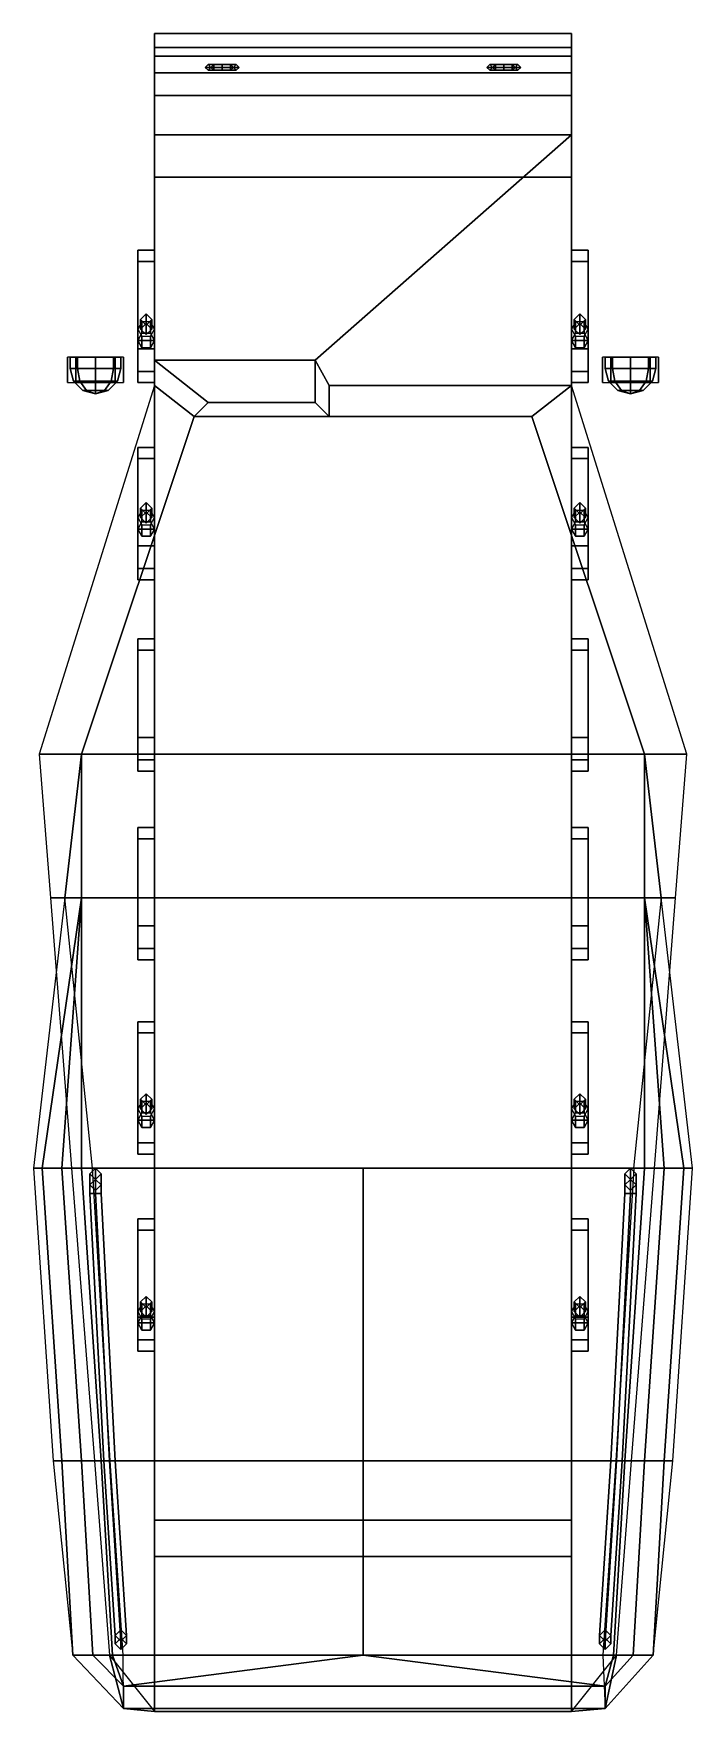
# Model space of a CAD drawing. Extents: x -1.17 to 1.17, y -3.06 to 2.9.
import ezdxf

# ---------------------------------------------------------------- set-up
doc = ezdxf.new("R2010")
doc.units = 0
doc.layers.get('0').update_dxf_attribs({"linetype": 'CONTINUOUS'})
doc.layers.add('TORSIONS', color=5, linetype='CONTINUOUS')

msp = doc.modelspace()

# ---------------------------------------------------------------- linework, layer by layer
for points in [[(0.74, 2.9, 0.83), (0.74, 2.85, 0.7), (-0.74, 2.85, 0.7), (-0.74, 2.9, 0.83)], [(-0.74, 2.85, 0.7), (-0.74, 2.76, 0.59), (-0.74, 2.9, 0.96), (-0.74, 2.9, 0.83)], [(-0.74, 2.9, 0.83), (-0.74, 2.9, 0.96), (0.74, 2.9, 0.96), (0.74, 2.9, 0.83)], [(-0.74, 2.82, 1.11), (-0.74, 2.9, 0.96), (-0.74, 2.54, 1.25), (-0.74, 2.68, 1.22)], [(0.74, 2.82, 1.11), (0.74, 2.9, 0.96), (-0.74, 2.9, 0.96), (-0.74, 2.82, 1.11)], [(-0.74, 2.54, 1.25), (-0.74, 2.9, 0.96), (-0.74, 2.76, 0.59), (-0.74, 1.65, 1.35)], [(0.74, 2.9, 0.96), (0.74, 2.76, 0.59), (0.74, 2.85, 0.7), (0.74, 2.9, 0.83)], [(0.74, 2.54, 1.25), (0.74, 2.9, 0.96), (0.74, 2.82, 1.11), (0.74, 2.68, 1.22)], [(0.74, 2.76, 0.59), (0.74, 2.9, 0.96), (0.74, 2.54, 1.25), (0.74, 1.65, 1.35)], [(0.74, 2.85, 0.7), (0.74, 2.76, 0.59), (-0.74, 2.76, 0.59), (-0.74, 2.85, 0.7)], [(0.74, 2.68, 1.22), (0.74, 2.82, 1.11), (-0.74, 2.82, 1.11), (-0.74, 2.68, 1.22)], [(-0.74, 2.39, 0.39), (-0.74, -2.38, 0.39), (-0.74, -2.51, 0.67), (-0.74, 2.76, 0.59)], [(0.74, 2.76, 0.59), (0.74, 2.39, 0.39), (-0.74, 2.39, 0.39), (-0.74, 2.76, 0.59)], [(-0.74, 2.76, 0.59), (-0.74, -2.51, 0.67), (0.74, -2.51, 0.67), (0.74, 2.76, 0.59)], [(-0.74, 1.65, 1.35), (-0.74, 2.76, 0.59), (-0.74, -2.51, 0.67), (-0.74, 0.34, 1.27)], [(-0.74, -2.51, 0.67), (-0.74, 2.76, 0.59), (0.74, 2.76, 0.59), (0.74, -2.51, 0.67)], [(-0.55, 2.79, 0.59), (-0.56, 2.78, 0.59), (-0.56, 2.78, 0.63), (-0.55, 2.79, 0.63)], [(-0.53, 2.79, 0.56), (-0.54, 2.78, 0.55), (-0.56, 2.78, 0.59), (-0.55, 2.79, 0.59)], [(-0.56, 2.78, 0.59), (-0.55, 2.77, 0.59), (-0.55, 2.77, 0.63), (-0.56, 2.78, 0.63)], [(-0.54, 2.78, 0.55), (-0.53, 2.77, 0.56), (-0.55, 2.77, 0.59), (-0.56, 2.78, 0.59)], [(-0.54, 2.78, 0.59), (-0.55, 2.79, 0.59), (-0.55, 2.79, 0.63), (-0.54, 2.78, 0.63)], [(-0.53, 2.78, 0.57), (-0.53, 2.79, 0.56), (-0.55, 2.79, 0.59), (-0.54, 2.78, 0.59)], [(-0.55, 2.77, 0.59), (-0.54, 2.78, 0.59), (-0.54, 2.78, 0.63), (-0.55, 2.77, 0.63)], [(-0.53, 2.77, 0.56), (-0.53, 2.78, 0.57), (-0.54, 2.78, 0.59), (-0.55, 2.77, 0.59)], [(-0.5, 2.79, 0.54), (-0.5, 2.78, 0.53), (-0.54, 2.78, 0.55), (-0.53, 2.79, 0.56)], [(-0.5, 2.78, 0.53), (-0.5, 2.77, 0.54), (-0.53, 2.77, 0.56), (-0.54, 2.78, 0.55)], [(-0.5, 2.78, 0.55), (-0.5, 2.79, 0.54), (-0.53, 2.79, 0.56), (-0.53, 2.78, 0.57)], [(-0.5, 2.77, 0.54), (-0.5, 2.78, 0.55), (-0.53, 2.78, 0.57), (-0.53, 2.77, 0.56)], [(-0.5, 2.78, 0.53), (-0.5, 2.79, 0.54), (-0.47, 2.79, 0.56), (-0.46, 2.78, 0.55)], [(-0.5, 2.79, 0.54), (-0.5, 2.78, 0.55), (-0.47, 2.78, 0.57), (-0.47, 2.79, 0.56)], [(-0.5, 2.77, 0.54), (-0.5, 2.78, 0.53), (-0.46, 2.78, 0.55), (-0.47, 2.77, 0.56)], [(-0.5, 2.78, 0.55), (-0.5, 2.77, 0.54), (-0.47, 2.77, 0.56), (-0.47, 2.78, 0.57)], [(-0.46, 2.78, 0.55), (-0.47, 2.79, 0.56), (-0.45, 2.79, 0.59), (-0.44, 2.78, 0.59)], [(-0.47, 2.79, 0.56), (-0.47, 2.78, 0.57), (-0.46, 2.78, 0.59), (-0.45, 2.79, 0.59)], [(-0.47, 2.77, 0.56), (-0.46, 2.78, 0.55), (-0.44, 2.78, 0.59), (-0.45, 2.77, 0.59)], [(-0.47, 2.78, 0.57), (-0.47, 2.77, 0.56), (-0.45, 2.77, 0.59), (-0.46, 2.78, 0.59)], [(-0.45, 2.79, 0.59), (-0.46, 2.78, 0.59), (-0.46, 2.78, 0.63), (-0.45, 2.79, 0.63)], [(-0.46, 2.78, 0.59), (-0.45, 2.77, 0.59), (-0.45, 2.77, 0.63), (-0.46, 2.78, 0.63)], [(-0.44, 2.78, 0.59), (-0.45, 2.79, 0.59), (-0.45, 2.79, 0.63), (-0.44, 2.78, 0.63)], [(-0.45, 2.77, 0.59), (-0.44, 2.78, 0.59), (-0.44, 2.78, 0.63), (-0.45, 2.77, 0.63)], [(0.47, 2.79, 0.56), (0.46, 2.78, 0.55), (0.44, 2.78, 0.59), (0.45, 2.79, 0.59)], [(0.45, 2.79, 0.59), (0.44, 2.78, 0.59), (0.44, 2.78, 0.63), (0.45, 2.79, 0.63)], [(0.46, 2.78, 0.55), (0.47, 2.77, 0.56), (0.45, 2.77, 0.59), (0.44, 2.78, 0.59)], [(0.44, 2.78, 0.59), (0.45, 2.77, 0.59), (0.45, 2.77, 0.63), (0.44, 2.78, 0.63)], [(0.47, 2.78, 0.57), (0.47, 2.79, 0.56), (0.45, 2.79, 0.59), (0.46, 2.78, 0.59)], [(0.46, 2.78, 0.59), (0.45, 2.79, 0.59), (0.45, 2.79, 0.63), (0.46, 2.78, 0.63)], [(0.47, 2.77, 0.56), (0.47, 2.78, 0.57), (0.46, 2.78, 0.59), (0.45, 2.77, 0.59)], [(0.45, 2.77, 0.59), (0.46, 2.78, 0.59), (0.46, 2.78, 0.63), (0.45, 2.77, 0.63)], [(0.5, 2.79, 0.54), (0.5, 2.78, 0.53), (0.46, 2.78, 0.55), (0.47, 2.79, 0.56)], [(0.5, 2.78, 0.53), (0.5, 2.77, 0.54), (0.47, 2.77, 0.56), (0.46, 2.78, 0.55)], [(0.5, 2.78, 0.55), (0.5, 2.79, 0.54), (0.47, 2.79, 0.56), (0.47, 2.78, 0.57)], [(0.5, 2.77, 0.54), (0.5, 2.78, 0.55), (0.47, 2.78, 0.57), (0.47, 2.77, 0.56)], [(0.5, 2.78, 0.53), (0.5, 2.79, 0.54), (0.53, 2.79, 0.56), (0.54, 2.78, 0.55)], [(0.5, 2.79, 0.54), (0.5, 2.78, 0.55), (0.53, 2.78, 0.57), (0.53, 2.79, 0.56)], [(0.5, 2.77, 0.54), (0.5, 2.78, 0.53), (0.54, 2.78, 0.55), (0.53, 2.77, 0.56)], [(0.5, 2.78, 0.55), (0.5, 2.77, 0.54), (0.53, 2.77, 0.56), (0.53, 2.78, 0.57)], [(0.54, 2.78, 0.55), (0.53, 2.79, 0.56), (0.55, 2.79, 0.59), (0.56, 2.78, 0.59)], [(0.53, 2.79, 0.56), (0.53, 2.78, 0.57), (0.54, 2.78, 0.59), (0.55, 2.79, 0.59)], [(0.53, 2.77, 0.56), (0.54, 2.78, 0.55), (0.56, 2.78, 0.59), (0.55, 2.77, 0.59)], [(0.53, 2.78, 0.57), (0.53, 2.77, 0.56), (0.55, 2.77, 0.59), (0.54, 2.78, 0.59)], [(0.55, 2.79, 0.59), (0.54, 2.78, 0.59), (0.54, 2.78, 0.63), (0.55, 2.79, 0.63)], [(0.54, 2.78, 0.59), (0.55, 2.77, 0.59), (0.55, 2.77, 0.63), (0.54, 2.78, 0.63)], [(0.56, 2.78, 0.59), (0.55, 2.79, 0.59), (0.55, 2.79, 0.63), (0.56, 2.78, 0.63)], [(0.55, 2.77, 0.59), (0.56, 2.78, 0.59), (0.56, 2.78, 0.63), (0.55, 2.77, 0.63)], [(0.74, -2.51, 0.67), (0.74, -2.38, 0.39), (0.74, 2.39, 0.39), (0.74, 2.76, 0.59)], [(0.74, -2.51, 0.67), (0.74, 2.76, 0.59), (0.74, 1.65, 1.35), (0.74, 0.34, 1.27)], [(-0.74, 2.68, 1.22), (-0.74, 2.54, 1.25), (0.74, 2.54, 1.25), (0.74, 2.68, 1.22)], [(-0.17, 1.74, 1.3399), (0.74, 2.54, 1.25), (-0.74, 2.54, 1.25), (-0.74, 1.74, 1.3399)], [(0.74, 1.65, 1.35), (0.74, 2.54, 1.25), (-0.17, 1.74, 1.3399), (-0.12, 1.65, 1.35)], [(0.74, 2.39, 0.39), (0.74, -2.38, 0.39), (-0.74, -2.38, 0.39), (-0.74, 2.39, 0.39)], [(-1.05, 1.66, 1.54), (-1.02, 1.66, 1.61), (-1.02, 1.75, 1.61), (-1.05, 1.75, 1.54)], [(-1.05, 1.66, 1.35), (-1.05, 1.66, 1.54), (-1.05, 1.75, 1.54), (-1.05, 1.75, 1.35)], [(-1.04, 1.75, 1.54), (-1.0136, 1.75, 1.6036), (-0.95, 1.75, 1.63), (-1.0136, 1.75, 1.4764)], [(-1.04, 1.75, 1.54), (-1.0136, 1.75, 1.4764), (-1.0136, 1.71, 1.4764), (-1.04, 1.71, 1.54)], [(-1.0136, 1.75, 1.6036), (-1.04, 1.75, 1.54), (-1.04, 1.71, 1.54), (-1.0136, 1.71, 1.6036)], [(-1.02, 1.66, 1.61), (-0.95, 1.66, 1.64), (-0.95, 1.75, 1.64), (-1.02, 1.75, 1.61)], [(-1.0136, 1.75, 1.4764), (-0.95, 1.75, 1.63), (-0.8864, 1.75, 1.6036), (-0.95, 1.75, 1.45)], [(-0.95, 1.75, 1.63), (-1.0136, 1.75, 1.6036), (-1.0136, 1.71, 1.6036), (-0.95, 1.71, 1.63)], [(-1.0136, 1.75, 1.4764), (-0.95, 1.75, 1.45), (-0.95, 1.71, 1.45), (-1.0136, 1.71, 1.4764)], [(-0.8864, 1.75, 1.6036), (-0.95, 1.75, 1.63), (-0.95, 1.71, 1.63), (-0.8864, 1.71, 1.6036)], [(-0.95, 1.75, 1.45), (-0.8864, 1.75, 1.6036), (-0.86, 1.75, 1.54), (-0.8864, 1.75, 1.4764)], [(-0.95, 1.75, 1.45), (-0.8864, 1.75, 1.4764), (-0.8864, 1.71, 1.4764), (-0.95, 1.71, 1.45)], [(-0.88, 1.75, 1.61), (-0.95, 1.75, 1.64), (-0.95, 1.66, 1.64), (-0.88, 1.66, 1.61)], [(-0.8864, 1.75, 1.4764), (-0.86, 1.75, 1.54), (-0.86, 1.71, 1.54), (-0.8864, 1.71, 1.4764)], [(-0.86, 1.75, 1.54), (-0.8864, 1.75, 1.6036), (-0.8864, 1.71, 1.6036), (-0.86, 1.71, 1.54)], [(-0.85, 1.75, 1.54), (-0.88, 1.75, 1.61), (-0.88, 1.66, 1.61), (-0.85, 1.66, 1.54)], [(-0.85, 1.75, 1.35), (-0.85, 1.75, 1.54), (-0.85, 1.66, 1.54), (-0.85, 1.66, 1.35)], [(-0.74, 1.74, 1.3399), (-0.55, 1.59, 1.67), (-0.17, 1.59, 1.67), (-0.17, 1.74, 1.3399)], [(-0.74, 1.65, 1.35), (-0.6, 1.54, 1.67), (-0.55, 1.59, 1.67), (-0.74, 1.74, 1.3399)], [(-0.17, 1.74, 1.3399), (-0.17, 1.59, 1.67), (-0.12, 1.54, 1.67), (-0.12, 1.65, 1.35)], [(0.85, 1.66, 1.35), (0.85, 1.66, 1.54), (0.85, 1.75, 1.54), (0.85, 1.75, 1.35)], [(0.85, 1.66, 1.54), (0.88, 1.66, 1.61), (0.88, 1.75, 1.61), (0.85, 1.75, 1.54)], [(0.86, 1.75, 1.54), (0.8864, 1.75, 1.6036), (0.95, 1.75, 1.63), (0.8864, 1.75, 1.4764)], [(0.8864, 1.75, 1.6036), (0.86, 1.75, 1.54), (0.86, 1.71, 1.54), (0.8864, 1.71, 1.6036)], [(0.86, 1.75, 1.54), (0.8864, 1.75, 1.4764), (0.8864, 1.71, 1.4764), (0.86, 1.71, 1.54)], [(0.88, 1.66, 1.61), (0.95, 1.66, 1.64), (0.95, 1.75, 1.64), (0.88, 1.75, 1.61)], [(0.95, 1.75, 1.63), (0.8864, 1.75, 1.6036), (0.8864, 1.71, 1.6036), (0.95, 1.71, 1.63)], [(0.8864, 1.75, 1.4764), (0.95, 1.75, 1.63), (1.0136, 1.75, 1.6036), (0.95, 1.75, 1.45)], [(0.8864, 1.75, 1.4764), (0.95, 1.75, 1.45), (0.95, 1.71, 1.45), (0.8864, 1.71, 1.4764)], [(1.02, 1.75, 1.61), (0.95, 1.75, 1.64), (0.95, 1.66, 1.64), (1.02, 1.66, 1.61)], [(1.0136, 1.75, 1.6036), (0.95, 1.75, 1.63), (0.95, 1.71, 1.63), (1.0136, 1.71, 1.6036)], [(0.95, 1.75, 1.45), (1.0136, 1.75, 1.4764), (1.0136, 1.71, 1.4764), (0.95, 1.71, 1.45)], [(0.95, 1.75, 1.45), (1.0136, 1.75, 1.6036), (1.04, 1.75, 1.54), (1.0136, 1.75, 1.4764)], [(1.04, 1.75, 1.54), (1.0136, 1.75, 1.6036), (1.0136, 1.71, 1.6036), (1.04, 1.71, 1.54)], [(1.0136, 1.75, 1.4764), (1.04, 1.75, 1.54), (1.04, 1.71, 1.54), (1.0136, 1.71, 1.4764)], [(1.05, 1.75, 1.54), (1.02, 1.75, 1.61), (1.02, 1.66, 1.61), (1.05, 1.66, 1.54)], [(1.05, 1.75, 1.35), (1.05, 1.75, 1.54), (1.05, 1.66, 1.54), (1.05, 1.66, 1.35)], [(-1.0051, 1.665, 1.5951), (-1.0136, 1.71, 1.6036), (-1.04, 1.71, 1.54), (-1.0279, 1.665, 1.54)], [(-1.0279, 1.665, 1.54), (-1.04, 1.71, 1.54), (-1.0136, 1.71, 1.4764), (-1.0051, 1.665, 1.4849)], [(-0.95, 1.665, 1.6179), (-0.95, 1.71, 1.63), (-1.0136, 1.71, 1.6036), (-1.0051, 1.665, 1.5951)], [(-1.0051, 1.665, 1.4849), (-1.0136, 1.71, 1.4764), (-0.95, 1.71, 1.45), (-0.95, 1.665, 1.4621)], [(-0.8949, 1.665, 1.5951), (-0.8864, 1.71, 1.6036), (-0.95, 1.71, 1.63), (-0.95, 1.665, 1.6179)], [(-0.95, 1.665, 1.4621), (-0.95, 1.71, 1.45), (-0.8864, 1.71, 1.4764), (-0.8949, 1.665, 1.4849)], [(-0.8721, 1.665, 1.54), (-0.86, 1.71, 1.54), (-0.8864, 1.71, 1.6036), (-0.8949, 1.665, 1.5951)], [(-0.8949, 1.665, 1.4849), (-0.8864, 1.71, 1.4764), (-0.86, 1.71, 1.54), (-0.8721, 1.665, 1.54)], [(0.8721, 1.665, 1.54), (0.86, 1.71, 1.54), (0.8864, 1.71, 1.4764), (0.8949, 1.665, 1.4849)], [(0.8949, 1.665, 1.5951), (0.8864, 1.71, 1.6036), (0.86, 1.71, 1.54), (0.8721, 1.665, 1.54)], [(0.95, 1.665, 1.6179), (0.95, 1.71, 1.63), (0.8864, 1.71, 1.6036), (0.8949, 1.665, 1.5951)], [(0.8949, 1.665, 1.4849), (0.8864, 1.71, 1.4764), (0.95, 1.71, 1.45), (0.95, 1.665, 1.4621)], [(1.0051, 1.665, 1.5951), (1.0136, 1.71, 1.6036), (0.95, 1.71, 1.63), (0.95, 1.665, 1.6179)], [(0.95, 1.665, 1.4621), (0.95, 1.71, 1.45), (1.0136, 1.71, 1.4764), (1.0051, 1.665, 1.4849)], [(1.0051, 1.665, 1.4849), (1.0136, 1.71, 1.4764), (1.04, 1.71, 1.54), (1.0279, 1.665, 1.54)], [(1.0279, 1.665, 1.54), (1.04, 1.71, 1.54), (1.0136, 1.71, 1.6036), (1.0051, 1.665, 1.5951)], [(-0.74, 1.65, 1.35), (-1.15, 0.34, 1.27), (-1, 0.34, 1.67), (-0.6, 1.54, 1.67)], [(-0.9818, 1.6321, 1.5718), (-1.0051, 1.665, 1.5951), (-1.0279, 1.665, 1.54), (-0.995, 1.6321, 1.54)], [(-0.995, 1.6321, 1.54), (-1.0279, 1.665, 1.54), (-1.0051, 1.665, 1.4849), (-0.9818, 1.6321, 1.5082)], [(-0.95, 1.6321, 1.585), (-0.95, 1.665, 1.6179), (-1.0051, 1.665, 1.5951), (-0.9818, 1.6321, 1.5718)], [(-0.9818, 1.6321, 1.5082), (-1.0051, 1.665, 1.4849), (-0.95, 1.665, 1.4621), (-0.95, 1.6321, 1.495)], [(-0.95, 1.62, 1.54), (-0.9818, 1.6321, 1.5718), (-0.995, 1.6321, 1.54), (-0.95, 1.62, 1.54)], [(-0.95, 1.62, 1.54), (-0.995, 1.6321, 1.54), (-0.9818, 1.6321, 1.5082), (-0.95, 1.62, 1.54)], [(-0.95, 1.62, 1.54), (-0.95, 1.6321, 1.585), (-0.9818, 1.6321, 1.5718), (-0.95, 1.62, 1.54)], [(-0.95, 1.62, 1.54), (-0.9818, 1.6321, 1.5082), (-0.95, 1.6321, 1.495), (-0.95, 1.62, 1.54)], [(-0.9182, 1.6321, 1.5718), (-0.8949, 1.665, 1.5951), (-0.95, 1.665, 1.6179), (-0.95, 1.6321, 1.585)], [(-0.95, 1.6321, 1.495), (-0.95, 1.665, 1.4621), (-0.8949, 1.665, 1.4849), (-0.9182, 1.6321, 1.5082)], [(-0.95, 1.62, 1.54), (-0.9182, 1.6321, 1.5718), (-0.95, 1.6321, 1.585), (-0.95, 1.62, 1.54)], [(-0.95, 1.62, 1.54), (-0.905, 1.6321, 1.54), (-0.9182, 1.6321, 1.5718), (-0.95, 1.62, 1.54)], [(-0.95, 1.62, 1.54), (-0.9182, 1.6321, 1.5082), (-0.905, 1.6321, 1.54), (-0.95, 1.62, 1.54)], [(-0.95, 1.62, 1.54), (-0.95, 1.6321, 1.495), (-0.9182, 1.6321, 1.5082), (-0.95, 1.62, 1.54)], [(-0.905, 1.6321, 1.54), (-0.8721, 1.665, 1.54), (-0.8949, 1.665, 1.5951), (-0.9182, 1.6321, 1.5718)], [(-0.9182, 1.6321, 1.5082), (-0.8949, 1.665, 1.4849), (-0.8721, 1.665, 1.54), (-0.905, 1.6321, 1.54)], [(0.6, 1.54, 1.67), (0.74, 1.65, 1.35), (-0.12, 1.65, 1.35), (-0.12, 1.54, 1.67)], [(1, 0.34, 1.67), (1.15, 0.34, 1.27), (0.74, 1.65, 1.35), (0.6, 1.54, 1.67)], [(0.905, 1.6321, 1.54), (0.8721, 1.665, 1.54), (0.8949, 1.665, 1.4849), (0.9182, 1.6321, 1.5082)], [(0.9182, 1.6321, 1.5718), (0.8949, 1.665, 1.5951), (0.8721, 1.665, 1.54), (0.905, 1.6321, 1.54)], [(0.95, 1.6321, 1.585), (0.95, 1.665, 1.6179), (0.8949, 1.665, 1.5951), (0.9182, 1.6321, 1.5718)], [(0.9182, 1.6321, 1.5082), (0.8949, 1.665, 1.4849), (0.95, 1.665, 1.4621), (0.95, 1.6321, 1.495)], [(0.95, 1.62, 1.54), (0.905, 1.6321, 1.54), (0.9182, 1.6321, 1.5082), (0.95, 1.62, 1.54)], [(0.95, 1.62, 1.54), (0.9182, 1.6321, 1.5718), (0.905, 1.6321, 1.54), (0.95, 1.62, 1.54)], [(0.95, 1.62, 1.54), (0.9182, 1.6321, 1.5082), (0.95, 1.6321, 1.495), (0.95, 1.62, 1.54)], [(0.95, 1.62, 1.54), (0.95, 1.6321, 1.585), (0.9182, 1.6321, 1.5718), (0.95, 1.62, 1.54)], [(0.9818, 1.6321, 1.5718), (1.0051, 1.665, 1.5951), (0.95, 1.665, 1.6179), (0.95, 1.6321, 1.585)], [(0.95, 1.6321, 1.495), (0.95, 1.665, 1.4621), (1.0051, 1.665, 1.4849), (0.9818, 1.6321, 1.5082)], [(0.95, 1.62, 1.54), (0.95, 1.6321, 1.495), (0.9818, 1.6321, 1.5082), (0.95, 1.62, 1.54)], [(0.95, 1.62, 1.54), (0.9818, 1.6321, 1.5082), (0.995, 1.6321, 1.54), (0.95, 1.62, 1.54)], [(0.95, 1.62, 1.54), (0.995, 1.6321, 1.54), (0.9818, 1.6321, 1.5718), (0.95, 1.62, 1.54)], [(0.95, 1.62, 1.54), (0.9818, 1.6321, 1.5718), (0.95, 1.6321, 1.585), (0.95, 1.62, 1.54)], [(0.9818, 1.6321, 1.5082), (1.0051, 1.665, 1.4849), (1.0279, 1.665, 1.54), (0.995, 1.6321, 1.54)], [(0.995, 1.6321, 1.54), (1.0279, 1.665, 1.54), (1.0051, 1.665, 1.5951), (0.9818, 1.6321, 1.5718)], [(-0.55, 1.59, 1.67), (-0.6, 1.54, 1.67), (-0.12, 1.54, 1.67), (-0.17, 1.59, 1.67)], [(-0.6, 1.54, 1.67), (-1, 0.34, 1.67), (1, 0.34, 1.67), (0.6, 1.54, 1.67)], [(-1.15, 0.34, 1.27), (-1.1102, -0.17, 1.2397), (-1.0589, -0.17, 1.44), (-1, 0.34, 1.67)], [(-1, 0.34, 1.67), (-1.0589, -0.17, 1.44), (-1, -0.17, 1.67), (-1, 0.34, 1.67)], [(-1, 0.34, 1.67), (-1, -0.17, 1.67), (1, -0.17, 1.67), (1, 0.34, 1.67)], [(-0.74, 0.34, 1.27), (-0.74, -2.51, 0.67), (-0.74, -2.97, 0.96), (-0.74, -2.86, 1.08)], [(0.74, -2.97, 0.96), (0.74, -2.51, 0.67), (0.74, 0.34, 1.27), (0.74, -2.86, 1.08)], [(1, 0.34, 1.67), (1.0589, -0.17, 1.44), (1.1102, -0.17, 1.2397), (1.15, 0.34, 1.27)], [(1, 0.34, 1.67), (1, -0.17, 1.67), (1.0589, -0.17, 1.44), (1, 0.34, 1.67)], [(-1.0589, -0.17, 1.44), (-1.17, -1.13, 1.38), (-1.14, -1.13, 1.52), (-1, -0.17, 1.67)], [(-1, -0.17, 1.67), (-1.14, -1.13, 1.52), (-1.07, -1.13, 1.59), (-1, -0.17, 1.67)], [(-1.1102, -0.17, 1.2397), (-1.0352, -1.13, 1.1827), (-0.9612, -1.13, 1.38), (-1.0589, -0.17, 1.44)], [(-1, -0.17, 1.67), (-1.07, -1.13, 1.59), (-1, -1.13, 1.67), (-1, -0.17, 1.67)], [(-1, -0.17, 1.67), (-1, -1.13, 1.67), (1, -1.13, 1.67), (1, -0.17, 1.67)], [(1.0589, -0.17, 1.44), (0.9612, -1.13, 1.38), (1.0352, -1.13, 1.1827), (1.1102, -0.17, 1.2397)], [(1, -0.17, 1.67), (1.14, -1.13, 1.52), (1.17, -1.13, 1.38), (1.0589, -0.17, 1.44)], [(1, -0.17, 1.67), (1.07, -1.13, 1.59), (1.14, -1.13, 1.52), (1, -0.17, 1.67)], [(1, -0.17, 1.67), (1, -1.13, 1.67), (1.07, -1.13, 1.59), (1, -0.17, 1.67)], [(-1.17, -1.13, 1.38), (-1.1, -2.17, 1.27), (-1.07, -2.17, 1.35), (-1.14, -1.13, 1.52)], [(-1.14, -1.13, 1.52), (-1.07, -2.17, 1.35), (-1, -2.17, 1.42), (-1.07, -1.13, 1.59)], [(-1.07, -1.13, 1.59), (-1, -2.17, 1.42), (-0.93, -2.17, 1.44), (-1, -1.13, 1.67)], [(-1.0352, -1.13, 1.1827), (-0.9539, -2.17, 1.121), (-0.898, -2.17, 1.27), (-0.9612, -1.13, 1.38)], [(-1, -1.13, 1.67), (-0.93, -2.17, 1.44), (0, -2.17, 1.56), (0, -1.13, 1.72)], [(-1, -1.13, 1.67), (0, -1.13, 1.72), (0, -1.13, 1.72), (1, -1.13, 1.67)], [(-0.95, -1.13, 1.66), (-0.97, -1.15, 1.66), (-0.97, -1.19, 1.74), (-0.95, -1.17, 1.76)], [(-0.93, -1.15, 1.66), (-0.95, -1.13, 1.66), (-0.95, -1.17, 1.76), (-0.93, -1.19, 1.74)], [(0, -1.13, 1.72), (0, -2.17, 1.56), (0.93, -2.17, 1.44), (1, -1.13, 1.67)], [(0.9613, -1.13, 1.3797), (0.898, -2.17, 1.27), (0.9539, -2.17, 1.121), (1.0352, -1.13, 1.1827)], [(1, -1.13, 1.67), (0.93, -2.17, 1.44), (1, -2.17, 1.42), (1.07, -1.13, 1.59)], [(0.95, -1.13, 1.66), (0.93, -1.15, 1.66), (0.93, -1.19, 1.74), (0.95, -1.17, 1.76)], [(0.97, -1.15, 1.66), (0.95, -1.13, 1.66), (0.95, -1.17, 1.76), (0.97, -1.19, 1.74)], [(1.07, -1.13, 1.59), (1, -2.17, 1.42), (1.07, -2.17, 1.35), (1.14, -1.13, 1.52)], [(1.14, -1.13, 1.52), (1.07, -2.17, 1.35), (1.1, -2.17, 1.27), (1.17, -1.13, 1.38)], [(-0.97, -1.15, 1.66), (-0.95, -1.17, 1.66), (-0.95, -1.21, 1.72), (-0.97, -1.19, 1.74)], [(-0.95, -1.17, 1.76), (-0.97, -1.19, 1.74), (-0.97, -1.22, 1.74), (-0.95, -1.22, 1.76)], [(-0.97, -1.19, 1.74), (-0.95, -1.21, 1.72), (-0.95, -1.22, 1.72), (-0.97, -1.22, 1.74)], [(-0.95, -1.17, 1.66), (-0.93, -1.15, 1.66), (-0.93, -1.19, 1.74), (-0.95, -1.21, 1.72)], [(-0.93, -1.19, 1.74), (-0.95, -1.17, 1.76), (-0.95, -1.22, 1.76), (-0.93, -1.22, 1.74)], [(-0.95, -1.21, 1.72), (-0.93, -1.19, 1.74), (-0.93, -1.22, 1.74), (-0.95, -1.22, 1.72)], [(0.93, -1.15, 1.66), (0.95, -1.17, 1.66), (0.95, -1.21, 1.72), (0.93, -1.19, 1.74)], [(0.95, -1.17, 1.76), (0.93, -1.19, 1.74), (0.93, -1.22, 1.74), (0.95, -1.22, 1.76)], [(0.93, -1.19, 1.74), (0.95, -1.21, 1.72), (0.95, -1.22, 1.72), (0.93, -1.22, 1.74)], [(0.95, -1.17, 1.66), (0.97, -1.15, 1.66), (0.97, -1.19, 1.74), (0.95, -1.21, 1.72)], [(0.97, -1.19, 1.74), (0.95, -1.17, 1.76), (0.95, -1.22, 1.76), (0.97, -1.22, 1.74)], [(0.95, -1.21, 1.72), (0.97, -1.19, 1.74), (0.97, -1.22, 1.74), (0.95, -1.22, 1.72)], [(-0.95, -1.22, 1.76), (-0.97, -1.22, 1.74), (-0.92, -2.17, 1.6), (-0.9, -2.17, 1.62)], [(-0.97, -1.22, 1.74), (-0.95, -1.22, 1.72), (-0.9, -2.17, 1.58), (-0.92, -2.17, 1.6)], [(-0.93, -1.22, 1.74), (-0.95, -1.22, 1.76), (-0.9, -2.17, 1.62), (-0.88, -2.17, 1.6)], [(-0.95, -1.22, 1.72), (-0.93, -1.22, 1.74), (-0.88, -2.17, 1.6), (-0.9, -2.17, 1.58)], [(0.95, -1.22, 1.76), (0.93, -1.22, 1.74), (0.88, -2.17, 1.6), (0.9, -2.17, 1.62)], [(0.93, -1.22, 1.74), (0.95, -1.22, 1.72), (0.9, -2.17, 1.58), (0.88, -2.17, 1.6)], [(0.97, -1.22, 1.74), (0.95, -1.22, 1.76), (0.9, -2.17, 1.62), (0.92, -2.17, 1.6)], [(0.95, -1.22, 1.72), (0.97, -1.22, 1.74), (0.92, -2.17, 1.6), (0.9, -2.17, 1.58)], [(-1.1, -2.17, 1.27), (-1.03, -2.86, 1.21), (-1.03, -2.86, 1.22), (-1.07, -2.17, 1.35)], [(-1.07, -2.17, 1.35), (-1.03, -2.86, 1.22), (-0.96, -2.86, 1.29), (-1, -2.17, 1.42)], [(-1, -2.17, 1.42), (-0.96, -2.86, 1.29), (-0.89, -2.86, 1.31), (-0.93, -2.17, 1.44)], [(-0.9539, -2.17, 1.121), (-0.9, -2.86, 1.08), (-0.8512, -2.86, 1.21), (-0.898, -2.17, 1.27)], [(-0.93, -2.17, 1.44), (-0.89, -2.86, 1.31), (0, -2.86, 1.37), (0, -2.17, 1.56)], [(-0.9, -2.17, 1.62), (-0.92, -2.17, 1.6), (-0.88, -2.79, 1.43), (-0.86, -2.81, 1.44)], [(-0.92, -2.17, 1.6), (-0.9, -2.17, 1.58), (-0.86, -2.77, 1.42), (-0.88, -2.79, 1.43)], [(-0.88, -2.17, 1.6), (-0.9, -2.17, 1.62), (-0.86, -2.81, 1.44), (-0.84, -2.79, 1.43)], [(-0.9, -2.17, 1.58), (-0.88, -2.17, 1.6), (-0.84, -2.79, 1.43), (-0.86, -2.77, 1.42)], [(0, -2.17, 1.56), (0, -2.86, 1.37), (0.89, -2.86, 1.31), (0.93, -2.17, 1.44)], [(0.9, -2.17, 1.62), (0.88, -2.17, 1.6), (0.84, -2.79, 1.43), (0.86, -2.81, 1.44)], [(0.88, -2.17, 1.6), (0.9, -2.17, 1.58), (0.86, -2.77, 1.42), (0.84, -2.79, 1.43)], [(0.898, -2.17, 1.27), (0.8512, -2.86, 1.21), (0.9, -2.86, 1.08), (0.9539, -2.17, 1.121)], [(0.92, -2.17, 1.6), (0.9, -2.17, 1.62), (0.86, -2.81, 1.44), (0.88, -2.79, 1.43)], [(0.9, -2.17, 1.58), (0.92, -2.17, 1.6), (0.88, -2.79, 1.43), (0.86, -2.77, 1.42)], [(0.93, -2.17, 1.44), (0.89, -2.86, 1.31), (0.96, -2.86, 1.29), (1, -2.17, 1.42)], [(1, -2.17, 1.42), (0.96, -2.86, 1.29), (1.03, -2.86, 1.22), (1.07, -2.17, 1.35)], [(1.07, -2.17, 1.35), (1.03, -2.86, 1.22), (1.03, -2.86, 1.21), (1.1, -2.17, 1.27)], [(-0.74, -2.51, 0.67), (-0.74, -2.38, 0.39), (0.74, -2.38, 0.39), (0.74, -2.51, 0.67)], [(-0.74, -2.97, 0.96), (-0.74, -2.51, 0.67), (0.74, -2.51, 0.67), (0.74, -2.97, 0.96)], [(-0.88, -2.79, 1.43), (-0.86, -2.77, 1.42), (-0.86, -2.8, 1.41), (-0.88, -2.82, 1.42)], [(-0.86, -2.81, 1.44), (-0.88, -2.79, 1.43), (-0.88, -2.82, 1.42), (-0.86, -2.84, 1.43)], [(-0.88, -2.82, 1.42), (-0.86, -2.8, 1.41), (-0.86, -2.8, 1.32), (-0.88, -2.82, 1.31)], [(-0.86, -2.77, 1.42), (-0.84, -2.79, 1.43), (-0.84, -2.82, 1.42), (-0.86, -2.8, 1.41)], [(-0.84, -2.79, 1.43), (-0.86, -2.81, 1.44), (-0.86, -2.84, 1.43), (-0.84, -2.82, 1.42)], [(-0.86, -2.8, 1.41), (-0.84, -2.82, 1.42), (-0.84, -2.82, 1.31), (-0.86, -2.8, 1.32)], [(0.84, -2.79, 1.43), (0.86, -2.77, 1.42), (0.86, -2.8, 1.41), (0.84, -2.82, 1.42)], [(0.86, -2.81, 1.44), (0.84, -2.79, 1.43), (0.84, -2.82, 1.42), (0.86, -2.84, 1.43)], [(0.84, -2.82, 1.42), (0.86, -2.8, 1.41), (0.86, -2.8, 1.32), (0.84, -2.82, 1.31)], [(0.86, -2.77, 1.42), (0.88, -2.79, 1.43), (0.88, -2.82, 1.42), (0.86, -2.8, 1.41)], [(0.88, -2.79, 1.43), (0.86, -2.81, 1.44), (0.86, -2.84, 1.43), (0.88, -2.82, 1.42)], [(0.86, -2.8, 1.41), (0.88, -2.82, 1.42), (0.88, -2.82, 1.31), (0.86, -2.8, 1.32)], [(-0.96, -2.86, 1.29), (-1.03, -2.86, 1.22), (-0.85, -3.05, 1.19), (-0.85, -2.97, 1.31)], [(-1.03, -2.86, 1.22), (-1.03, -2.86, 1.21), (-0.85, -3.05, 1.19)], [(-0.89, -2.86, 1.31), (-0.96, -2.86, 1.29), (-0.85, -2.97, 1.31), (-0.89, -2.86, 1.31)], [(-0.9, -2.86, 1.08), (-0.85, -3.05, 1.19), (-0.85, -3.05, 1.19), (-0.8512, -2.86, 1.21)], [(-0.9, -2.86, 1.08), (-0.74, -3.06, 1.08), (-0.74, -3.06, 1.08), (-0.85, -3.05, 1.19)], [(0, -2.86, 1.37), (-0.89, -2.86, 1.31), (-0.85, -2.97, 1.31), (0, -2.86, 1.37)], [(-0.86, -2.84, 1.43), (-0.88, -2.82, 1.42), (-0.88, -2.82, 1.31), (-0.86, -2.84, 1.31)], [(-0.84, -2.82, 1.42), (-0.86, -2.84, 1.43), (-0.86, -2.84, 1.31), (-0.84, -2.82, 1.31)], [(0, -2.86, 1.37), (-0.85, -2.97, 1.31), (0.86, -2.97, 1.31), (0, -2.86, 1.37)], [(-0.74, -2.86, 1.08), (-0.74, -2.97, 0.96), (-0.74, -2.97, 0.99), (-0.74, -2.86, 1.08)], [(-0.74, -2.86, 1.08), (-0.74, -2.97, 0.99), (-0.74, -3.06, 0.99), (-0.74, -3.06, 1.08)], [(0.89, -2.86, 1.31), (0, -2.86, 1.37), (0.86, -2.97, 1.31), (0.89, -2.86, 1.31)], [(0.74, -2.97, 0.99), (0.74, -2.97, 0.96), (0.74, -2.86, 1.08)], [(0.74, -3.06, 0.99), (0.74, -2.97, 0.99), (0.74, -2.86, 1.08), (0.74, -3.06, 1.08)], [(0.9, -2.86, 1.08), (0.86, -3.05, 1.19), (0.86, -3.05, 1.19), (0.74, -3.06, 1.08)], [(0.86, -2.84, 1.43), (0.84, -2.82, 1.42), (0.84, -2.82, 1.31), (0.86, -2.84, 1.31)], [(0.8512, -2.86, 1.21), (0.86, -3.05, 1.19), (0.86, -3.05, 1.19), (0.9, -2.86, 1.08)], [(0.88, -2.82, 1.42), (0.86, -2.84, 1.43), (0.86, -2.84, 1.31), (0.88, -2.82, 1.31)], [(0.96, -2.86, 1.29), (0.89, -2.86, 1.31), (0.86, -2.97, 1.31), (0.96, -2.86, 1.29)], [(0.86, -2.97, 1.31), (0.86, -3.05, 1.19), (1.03, -2.86, 1.22), (0.96, -2.86, 1.29)], [(0.86, -3.05, 1.19), (0.86, -3.05, 1.19), (1.03, -2.86, 1.21), (1.03, -2.86, 1.22)], [(-0.85, -2.97, 1.31), (-0.85, -3.05, 1.19), (0.86, -3.05, 1.19), (0.86, -2.97, 1.31)], [(-0.74, -2.97, 0.99), (-0.74, -2.97, 0.96), (0.74, -2.97, 0.96), (0.74, -2.97, 0.99)], [(-0.74, -3.06, 0.99), (-0.74, -2.97, 0.99), (0.74, -2.97, 0.99), (0.74, -3.06, 0.99)], [(-0.85, -3.05, 1.19), (-0.74, -3.06, 1.08), (0.74, -3.06, 1.08), (0.86, -3.05, 1.19)], [(-0.74, -3.06, 1.08), (-0.74, -3.06, 0.99), (0.74, -3.06, 0.99), (0.74, -3.06, 1.08)]]:
    msp.add_3dface(points)
at = {"layer": 'TORSIONS'}
for points in [[(-0.8, 2.13, 0.41), (-0.8, 2.09, 0.39), (-0.8, 2.09, 0.48), (-0.8, 2.13, 0.46)], [(-0.74, 2.13, 0.46), (-0.74, 2.13, 0.41), (-0.8, 2.13, 0.41), (-0.8, 2.13, 0.46)], [(-0.74, 2.13, 0.41), (-0.74, 2.09, 0.39), (-0.8, 2.09, 0.39), (-0.8, 2.13, 0.41)], [(-0.8, 2.13, 0.46), (-0.8, 2.09, 0.48), (-0.74, 2.09, 0.48), (-0.74, 2.13, 0.46)], [(-0.8, 2.09, 0.39), (-0.8, 1.78, 0.28), (-0.8, 1.7, 0.42), (-0.8, 2.09, 0.48)], [(-0.8, 2.09, 0.48), (-0.8, 1.7, 0.42), (-0.74, 1.7, 0.42), (-0.74, 2.09, 0.48)], [(-0.74, 2.09, 0.39), (-0.74, 1.78, 0.28), (-0.8, 1.78, 0.28), (-0.8, 2.09, 0.39)], [(-0.74, 2.09, 0.39), (-0.74, 1.66, 0.35), (-0.74, 1.7, 0.28), (-0.74, 1.78, 0.28)], [(-0.74, 2.09, 0.39), (-0.74, 1.6829, 0.39), (-0.74, 1.66, 0.35)], [(0.8, 2.13, 0.46), (0.8, 2.13, 0.41), (0.74, 2.13, 0.41), (0.74, 2.13, 0.46)], [(0.8, 2.13, 0.41), (0.8, 2.09, 0.39), (0.74, 2.09, 0.39), (0.74, 2.13, 0.41)], [(0.74, 2.13, 0.46), (0.74, 2.09, 0.48), (0.8, 2.09, 0.48), (0.8, 2.13, 0.46)], [(0.74, 2.09, 0.48), (0.74, 1.7, 0.42), (0.8, 1.7, 0.42), (0.8, 2.09, 0.48)], [(0.8, 2.09, 0.39), (0.8, 1.78, 0.28), (0.74, 1.78, 0.28), (0.74, 2.09, 0.39)], [(0.74, 1.78, 0.28), (0.74, 1.7, 0.28), (0.74, 1.66, 0.35), (0.74, 2.09, 0.39)], [(0.74, 1.66, 0.35), (0.74, 1.66, 0.35), (0.74, 1.6829, 0.39), (0.74, 2.09, 0.39)], [(0.8, 2.09, 0.48), (0.8, 2.09, 0.39), (0.8, 2.13, 0.41), (0.8, 2.13, 0.46)], [(0.8, 1.7, 0.42), (0.8, 1.78, 0.28), (0.8, 2.09, 0.39), (0.8, 2.09, 0.48)], [(-0.785, 1.8762, 0.666), (-0.8, 1.8505, 0.6627), (-0.8, 1.81, 0.97), (-0.785, 1.8358, 0.9734)], [(-0.8, 1.8505, 0.6627), (-0.785, 1.8247, 0.6593), (-0.785, 1.7842, 0.9666), (-0.8, 1.81, 0.97)], [(-0.77, 1.9042, 0.4075), (-0.79, 1.8844, 0.4049), (-0.79, 1.8505, 0.6627), (-0.77, 1.8703, 0.6653)], [(-0.79, 1.8844, 0.4049), (-0.77, 1.8646, 0.4023), (-0.77, 1.8306, 0.66), (-0.79, 1.8505, 0.6627)], [(-0.755, 1.8762, 0.666), (-0.785, 1.8762, 0.666), (-0.785, 1.8358, 0.9734), (-0.755, 1.8358, 0.9734)], [(-0.75, 1.8844, 0.4049), (-0.77, 1.9042, 0.4075), (-0.77, 1.8703, 0.6653), (-0.75, 1.8505, 0.6627)], [(-0.77, 1.8646, 0.4023), (-0.75, 1.8844, 0.4049), (-0.75, 1.8505, 0.6627), (-0.77, 1.8306, 0.66)], [(-0.74, 1.8505, 0.6627), (-0.755, 1.8762, 0.666), (-0.755, 1.8358, 0.9734), (-0.74, 1.81, 0.97)], [(-0.755, 1.8247, 0.6593), (-0.74, 1.8505, 0.6627), (-0.74, 1.81, 0.97), (-0.755, 1.7842, 0.9666)], [(0.755, 1.8762, 0.666), (0.74, 1.8505, 0.6627), (0.74, 1.81, 0.97), (0.755, 1.8358, 0.9734)], [(0.74, 1.8505, 0.6627), (0.755, 1.8247, 0.6593), (0.755, 1.7842, 0.9666), (0.74, 1.81, 0.97)], [(0.77, 1.9042, 0.4075), (0.75, 1.8844, 0.4049), (0.75, 1.8505, 0.6627), (0.77, 1.8703, 0.6653)], [(0.75, 1.8844, 0.4049), (0.77, 1.8646, 0.4023), (0.77, 1.8306, 0.66), (0.75, 1.8505, 0.6627)], [(0.785, 1.8762, 0.666), (0.755, 1.8762, 0.666), (0.755, 1.8358, 0.9734), (0.785, 1.8358, 0.9734)], [(0.79, 1.8844, 0.4049), (0.77, 1.9042, 0.4075), (0.77, 1.8703, 0.6653), (0.79, 1.8505, 0.6627)], [(0.77, 1.8646, 0.4023), (0.79, 1.8844, 0.4049), (0.79, 1.8505, 0.6627), (0.77, 1.8306, 0.66)], [(0.8, 1.8505, 0.6627), (0.785, 1.8762, 0.666), (0.785, 1.8358, 0.9734), (0.8, 1.81, 0.97)], [(0.785, 1.8247, 0.6593), (0.8, 1.8505, 0.6627), (0.8, 1.81, 0.97), (0.785, 1.7842, 0.9666)], [(-0.755, 1.8358, 0.9734), (-0.785, 1.8358, 0.9734), (-0.8, 1.81, 0.97), (-0.74, 1.81, 0.97)], [(-0.74, 1.81, 0.97), (-0.8, 1.81, 0.97), (-0.785, 1.7842, 0.9666), (-0.755, 1.7842, 0.9666)], [(-0.785, 1.8247, 0.6593), (-0.755, 1.8247, 0.6593), (-0.755, 1.7842, 0.9666), (-0.785, 1.7842, 0.9666)], [(0.785, 1.8358, 0.9734), (0.755, 1.8358, 0.9734), (0.74, 1.81, 0.97), (0.8, 1.81, 0.97)], [(0.8, 1.81, 0.97), (0.74, 1.81, 0.97), (0.755, 1.7842, 0.9666), (0.785, 1.7842, 0.9666)], [(0.755, 1.8247, 0.6593), (0.785, 1.8247, 0.6593), (0.785, 1.7842, 0.9666), (0.755, 1.7842, 0.9666)], [(-0.8, 1.78, 0.28), (-0.8, 1.7, 0.28), (-0.8, 1.66, 0.35), (-0.8, 1.7, 0.42)], [(-0.74, 1.78, 0.28), (-0.74, 1.7, 0.28), (-0.8, 1.7, 0.28), (-0.8, 1.78, 0.28)], [(0.8, 1.78, 0.28), (0.8, 1.7, 0.28), (0.74, 1.7, 0.28), (0.74, 1.78, 0.28)], [(0.8, 1.66, 0.35), (0.8, 1.7, 0.28), (0.8, 1.78, 0.28), (0.8, 1.7, 0.42)], [(-0.8, 1.66, 0.35), (-0.8, 1.7, 0.28), (-0.74, 1.7, 0.28), (-0.74, 1.66, 0.35)], [(-0.8, 1.7, 0.42), (-0.8, 1.66, 0.35), (-0.74, 1.66, 0.35), (-0.74, 1.7, 0.42)], [(0.74, 1.66, 0.35), (0.74, 1.7, 0.28), (0.8, 1.7, 0.28), (0.8, 1.66, 0.35)], [(0.74, 1.7, 0.42), (0.74, 1.66, 0.35), (0.8, 1.66, 0.35), (0.8, 1.7, 0.42)], [(-0.74, 1.43, 0.46), (-0.74, 1.43, 0.41), (-0.8, 1.43, 0.41), (-0.8, 1.43, 0.46)], [(-0.8, 1.43, 0.41), (-0.8, 1.39, 0.39), (-0.8, 1.39, 0.48), (-0.8, 1.43, 0.46)], [(-0.74, 1.43, 0.41), (-0.74, 1.39, 0.39), (-0.8, 1.39, 0.39), (-0.8, 1.43, 0.41)], [(-0.8, 1.43, 0.46), (-0.8, 1.39, 0.48), (-0.74, 1.39, 0.48), (-0.74, 1.43, 0.46)], [(-0.8, 1.39, 0.48), (-0.8, 1, 0.42), (-0.74, 1, 0.42), (-0.74, 1.39, 0.48)], [(-0.8, 1.39, 0.39), (-0.8, 1.08, 0.28), (-0.8, 1, 0.42), (-0.8, 1.39, 0.48)], [(-0.74, 1.39, 0.39), (-0.74, 1.08, 0.28), (-0.8, 1.08, 0.28), (-0.8, 1.39, 0.39)], [(-0.74, 1.39, 0.39), (-0.74, 0.9829, 0.39), (-0.74, 0.96, 0.35)], [(-0.74, 1.39, 0.39), (-0.74, 0.96, 0.35), (-0.74, 1, 0.28), (-0.74, 1.08, 0.28)], [(0.8, 1.43, 0.46), (0.8, 1.43, 0.41), (0.74, 1.43, 0.41), (0.74, 1.43, 0.46)], [(0.8, 1.43, 0.41), (0.8, 1.39, 0.39), (0.74, 1.39, 0.39), (0.74, 1.43, 0.41)], [(0.74, 1.43, 0.46), (0.74, 1.39, 0.48), (0.8, 1.39, 0.48), (0.8, 1.43, 0.46)], [(0.74, 1.39, 0.48), (0.74, 1, 0.42), (0.8, 1, 0.42), (0.8, 1.39, 0.48)], [(0.74, 0.96, 0.35), (0.74, 0.96, 0.35), (0.74, 0.9829, 0.39), (0.74, 1.39, 0.39)], [(0.74, 1.08, 0.28), (0.74, 1, 0.28), (0.74, 0.96, 0.35), (0.74, 1.39, 0.39)], [(0.8, 1.39, 0.39), (0.8, 1.08, 0.28), (0.74, 1.08, 0.28), (0.74, 1.39, 0.39)], [(0.8, 1.39, 0.48), (0.8, 1.39, 0.39), (0.8, 1.43, 0.41), (0.8, 1.43, 0.46)], [(0.8, 1, 0.42), (0.8, 1.08, 0.28), (0.8, 1.39, 0.39), (0.8, 1.39, 0.48)], [(-0.785, 1.2062, 0.666), (-0.8, 1.1805, 0.6627), (-0.8, 1.14, 0.97), (-0.785, 1.1658, 0.9734)], [(-0.77, 1.2342, 0.4075), (-0.79, 1.2144, 0.4049), (-0.79, 1.1805, 0.6627), (-0.77, 1.2003, 0.6653)], [(-0.79, 1.2144, 0.4049), (-0.77, 1.1946, 0.4023), (-0.77, 1.1606, 0.66), (-0.79, 1.1805, 0.6627)], [(-0.755, 1.2062, 0.666), (-0.785, 1.2062, 0.666), (-0.785, 1.1658, 0.9734), (-0.755, 1.1658, 0.9734)], [(-0.75, 1.2144, 0.4049), (-0.77, 1.2342, 0.4075), (-0.77, 1.2003, 0.6653), (-0.75, 1.1805, 0.6627)], [(-0.77, 1.1946, 0.4023), (-0.75, 1.2144, 0.4049), (-0.75, 1.1805, 0.6627), (-0.77, 1.1606, 0.66)], [(-0.74, 1.1805, 0.6627), (-0.755, 1.2062, 0.666), (-0.755, 1.1658, 0.9734), (-0.74, 1.14, 0.97)], [(0.755, 1.2062, 0.666), (0.74, 1.1805, 0.6627), (0.74, 1.14, 0.97), (0.755, 1.1658, 0.9734)], [(0.77, 1.2342, 0.4075), (0.75, 1.2144, 0.4049), (0.75, 1.1805, 0.6627), (0.77, 1.2003, 0.6653)], [(0.75, 1.2144, 0.4049), (0.77, 1.1946, 0.4023), (0.77, 1.1606, 0.66), (0.75, 1.1805, 0.6627)], [(0.785, 1.2062, 0.666), (0.755, 1.2062, 0.666), (0.755, 1.1658, 0.9734), (0.785, 1.1658, 0.9734)], [(0.79, 1.2144, 0.4049), (0.77, 1.2342, 0.4075), (0.77, 1.2003, 0.6653), (0.79, 1.1805, 0.6627)], [(0.77, 1.1946, 0.4023), (0.79, 1.2144, 0.4049), (0.79, 1.1805, 0.6627), (0.77, 1.1606, 0.66)], [(0.8, 1.1805, 0.6627), (0.785, 1.2062, 0.666), (0.785, 1.1658, 0.9734), (0.8, 1.14, 0.97)], [(-0.8, 1.1805, 0.6627), (-0.785, 1.1547, 0.6593), (-0.785, 1.1142, 0.9666), (-0.8, 1.14, 0.97)], [(-0.755, 1.1658, 0.9734), (-0.785, 1.1658, 0.9734), (-0.8, 1.14, 0.97), (-0.74, 1.14, 0.97)], [(-0.74, 1.14, 0.97), (-0.8, 1.14, 0.97), (-0.785, 1.1142, 0.9666), (-0.755, 1.1142, 0.9666)], [(-0.785, 1.1547, 0.6593), (-0.755, 1.1547, 0.6593), (-0.755, 1.1142, 0.9666), (-0.785, 1.1142, 0.9666)], [(-0.755, 1.1547, 0.6593), (-0.74, 1.1805, 0.6627), (-0.74, 1.14, 0.97), (-0.755, 1.1142, 0.9666)], [(0.74, 1.1805, 0.6627), (0.755, 1.1547, 0.6593), (0.755, 1.1142, 0.9666), (0.74, 1.14, 0.97)], [(0.785, 1.1658, 0.9734), (0.755, 1.1658, 0.9734), (0.74, 1.14, 0.97), (0.8, 1.14, 0.97)], [(0.8, 1.14, 0.97), (0.74, 1.14, 0.97), (0.755, 1.1142, 0.9666), (0.785, 1.1142, 0.9666)], [(0.755, 1.1547, 0.6593), (0.785, 1.1547, 0.6593), (0.785, 1.1142, 0.9666), (0.755, 1.1142, 0.9666)], [(0.785, 1.1547, 0.6593), (0.8, 1.1805, 0.6627), (0.8, 1.14, 0.97), (0.785, 1.1142, 0.9666)], [(-0.74, 1.08, 0.28), (-0.74, 1, 0.28), (-0.8, 1, 0.28), (-0.8, 1.08, 0.28)], [(-0.8, 1.08, 0.28), (-0.8, 1, 0.28), (-0.8, 0.96, 0.35), (-0.8, 1, 0.42)], [(0.8, 1.08, 0.28), (0.8, 1, 0.28), (0.74, 1, 0.28), (0.74, 1.08, 0.28)], [(0.8, 0.96, 0.35), (0.8, 1, 0.28), (0.8, 1.08, 0.28), (0.8, 1, 0.42)], [(-0.8, 1, 0.42), (-0.8, 0.96, 0.35), (-0.74, 0.96, 0.35), (-0.74, 1, 0.42)], [(-0.8, 0.96, 0.35), (-0.8, 1, 0.28), (-0.74, 1, 0.28), (-0.74, 0.96, 0.35)], [(0.74, 1, 0.42), (0.74, 0.96, 0.35), (0.8, 0.96, 0.35), (0.8, 1, 0.42)], [(0.74, 0.96, 0.35), (0.74, 1, 0.28), (0.8, 1, 0.28), (0.8, 0.96, 0.35)], [(-0.74, 0.75, 0.46), (-0.74, 0.75, 0.41), (-0.8, 0.75, 0.41), (-0.8, 0.75, 0.46)], [(-0.8, 0.75, 0.41), (-0.8, 0.71, 0.39), (-0.8, 0.71, 0.48), (-0.8, 0.75, 0.46)], [(-0.74, 0.75, 0.41), (-0.74, 0.71, 0.39), (-0.8, 0.71, 0.39), (-0.8, 0.75, 0.41)], [(-0.8, 0.75, 0.46), (-0.8, 0.71, 0.48), (-0.74, 0.71, 0.48), (-0.74, 0.75, 0.46)], [(0.8, 0.75, 0.46), (0.8, 0.75, 0.41), (0.74, 0.75, 0.41), (0.74, 0.75, 0.46)], [(0.8, 0.75, 0.41), (0.8, 0.71, 0.39), (0.74, 0.71, 0.39), (0.74, 0.75, 0.41)], [(0.74, 0.75, 0.46), (0.74, 0.71, 0.48), (0.8, 0.71, 0.48), (0.8, 0.75, 0.46)], [(0.8, 0.71, 0.48), (0.8, 0.71, 0.39), (0.8, 0.75, 0.41), (0.8, 0.75, 0.46)], [(-0.8, 0.71, 0.48), (-0.8, 0.32, 0.42), (-0.74, 0.32, 0.42), (-0.74, 0.71, 0.48)], [(-0.8, 0.71, 0.39), (-0.8, 0.4, 0.28), (-0.8, 0.32, 0.42), (-0.8, 0.71, 0.48)], [(-0.74, 0.71, 0.39), (-0.74, 0.4, 0.28), (-0.8, 0.4, 0.28), (-0.8, 0.71, 0.39)], [(-0.74, 0.71, 0.39), (-0.74, 0.3029, 0.39), (-0.74, 0.28, 0.35)], [(-0.74, 0.71, 0.39), (-0.74, 0.28, 0.35), (-0.74, 0.32, 0.28), (-0.74, 0.4, 0.28)], [(0.74, 0.71, 0.48), (0.74, 0.32, 0.42), (0.8, 0.32, 0.42), (0.8, 0.71, 0.48)], [(0.74, 0.28, 0.35), (0.74, 0.28, 0.35), (0.74, 0.3029, 0.39), (0.74, 0.71, 0.39)], [(0.74, 0.4, 0.28), (0.74, 0.32, 0.28), (0.74, 0.28, 0.35), (0.74, 0.71, 0.39)], [(0.8, 0.71, 0.39), (0.8, 0.4, 0.28), (0.74, 0.4, 0.28), (0.74, 0.71, 0.39)], [(0.8, 0.32, 0.42), (0.8, 0.4, 0.28), (0.8, 0.71, 0.39), (0.8, 0.71, 0.48)], [(-0.74, 0.4, 0.28), (-0.74, 0.32, 0.28), (-0.8, 0.32, 0.28), (-0.8, 0.4, 0.28)], [(-0.8, 0.4, 0.28), (-0.8, 0.32, 0.28), (-0.8, 0.28, 0.35), (-0.8, 0.32, 0.42)], [(0.8, 0.4, 0.28), (0.8, 0.32, 0.28), (0.74, 0.32, 0.28), (0.74, 0.4, 0.28)], [(0.8, 0.28, 0.35), (0.8, 0.32, 0.28), (0.8, 0.4, 0.28), (0.8, 0.32, 0.42)], [(-0.8, 0.32, 0.42), (-0.8, 0.28, 0.35), (-0.74, 0.28, 0.35), (-0.74, 0.32, 0.42)], [(-0.8, 0.28, 0.35), (-0.8, 0.32, 0.28), (-0.74, 0.32, 0.28), (-0.74, 0.28, 0.35)], [(0.74, 0.32, 0.42), (0.74, 0.28, 0.35), (0.8, 0.28, 0.35), (0.8, 0.32, 0.42)], [(0.74, 0.28, 0.35), (0.74, 0.32, 0.28), (0.8, 0.32, 0.28), (0.8, 0.28, 0.35)], [(-0.74, 0.08, 0.46), (-0.74, 0.08, 0.41), (-0.8, 0.08, 0.41), (-0.8, 0.08, 0.46)], [(-0.8, 0.08, 0.41), (-0.8, 0.04, 0.39), (-0.8, 0.04, 0.48), (-0.8, 0.08, 0.46)], [(-0.74, 0.08, 0.41), (-0.74, 0.04, 0.39), (-0.8, 0.04, 0.39), (-0.8, 0.08, 0.41)], [(-0.8, 0.08, 0.46), (-0.8, 0.04, 0.48), (-0.74, 0.04, 0.48), (-0.74, 0.08, 0.46)], [(0.8, 0.08, 0.46), (0.8, 0.08, 0.41), (0.74, 0.08, 0.41), (0.74, 0.08, 0.46)], [(0.8, 0.08, 0.41), (0.8, 0.04, 0.39), (0.74, 0.04, 0.39), (0.74, 0.08, 0.41)], [(0.74, 0.08, 0.46), (0.74, 0.04, 0.48), (0.8, 0.04, 0.48), (0.8, 0.08, 0.46)], [(0.8, 0.04, 0.48), (0.8, 0.04, 0.39), (0.8, 0.08, 0.41), (0.8, 0.08, 0.46)], [(-0.8, 0.04, 0.48), (-0.8, -0.35, 0.42), (-0.74, -0.35, 0.42), (-0.74, 0.04, 0.48)], [(-0.8, 0.04, 0.39), (-0.8, -0.27, 0.28), (-0.8, -0.35, 0.42), (-0.8, 0.04, 0.48)], [(-0.74, 0.04, 0.39), (-0.74, -0.27, 0.28), (-0.8, -0.27, 0.28), (-0.8, 0.04, 0.39)], [(-0.74, 0.04, 0.39), (-0.74, -0.3671, 0.39), (-0.74, -0.39, 0.35)], [(-0.74, 0.04, 0.39), (-0.74, -0.39, 0.35), (-0.74, -0.35, 0.28), (-0.74, -0.27, 0.28)], [(0.74, 0.04, 0.48), (0.74, -0.35, 0.42), (0.8, -0.35, 0.42), (0.8, 0.04, 0.48)], [(0.74, -0.39, 0.35), (0.74, -0.39, 0.35), (0.74, -0.3671, 0.39), (0.74, 0.04, 0.39)], [(0.74, -0.27, 0.28), (0.74, -0.35, 0.28), (0.74, -0.39, 0.35), (0.74, 0.04, 0.39)], [(0.8, 0.04, 0.39), (0.8, -0.27, 0.28), (0.74, -0.27, 0.28), (0.74, 0.04, 0.39)], [(0.8, -0.35, 0.42), (0.8, -0.27, 0.28), (0.8, 0.04, 0.39), (0.8, 0.04, 0.48)], [(-0.74, -0.27, 0.28), (-0.74, -0.35, 0.28), (-0.8, -0.35, 0.28), (-0.8, -0.27, 0.28)], [(-0.8, -0.27, 0.28), (-0.8, -0.35, 0.28), (-0.8, -0.39, 0.35), (-0.8, -0.35, 0.42)], [(0.8, -0.27, 0.28), (0.8, -0.35, 0.28), (0.74, -0.35, 0.28), (0.74, -0.27, 0.28)], [(0.8, -0.39, 0.35), (0.8, -0.35, 0.28), (0.8, -0.27, 0.28), (0.8, -0.35, 0.42)], [(-0.8, -0.35, 0.42), (-0.8, -0.39, 0.35), (-0.74, -0.39, 0.35), (-0.74, -0.35, 0.42)], [(-0.8, -0.39, 0.35), (-0.8, -0.35, 0.28), (-0.74, -0.35, 0.28), (-0.74, -0.39, 0.35)], [(0.74, -0.35, 0.42), (0.74, -0.39, 0.35), (0.8, -0.39, 0.35), (0.8, -0.35, 0.42)], [(0.74, -0.39, 0.35), (0.74, -0.35, 0.28), (0.8, -0.35, 0.28), (0.8, -0.39, 0.35)], [(-0.74, -0.61, 0.46), (-0.74, -0.61, 0.41), (-0.8, -0.61, 0.41), (-0.8, -0.61, 0.46)], [(-0.8, -0.61, 0.41), (-0.8, -0.65, 0.39), (-0.8, -0.65, 0.48), (-0.8, -0.61, 0.46)], [(-0.74, -0.61, 0.41), (-0.74, -0.65, 0.39), (-0.8, -0.65, 0.39), (-0.8, -0.61, 0.41)], [(-0.8, -0.61, 0.46), (-0.8, -0.65, 0.48), (-0.74, -0.65, 0.48), (-0.74, -0.61, 0.46)], [(-0.8, -0.65, 0.48), (-0.8, -1.04, 0.42), (-0.74, -1.04, 0.42), (-0.74, -0.65, 0.48)], [(-0.8, -0.65, 0.39), (-0.8, -0.96, 0.28), (-0.8, -1.04, 0.42), (-0.8, -0.65, 0.48)], [(-0.74, -0.65, 0.39), (-0.74, -0.96, 0.28), (-0.8, -0.96, 0.28), (-0.8, -0.65, 0.39)], [(-0.74, -0.65, 0.39), (-0.74, -1.0571, 0.39), (-0.74, -1.08, 0.35)], [(-0.74, -0.65, 0.39), (-0.74, -1.08, 0.35), (-0.74, -1.04, 0.28), (-0.74, -0.96, 0.28)], [(0.8, -0.61, 0.46), (0.8, -0.61, 0.41), (0.74, -0.61, 0.41), (0.74, -0.61, 0.46)], [(0.8, -0.61, 0.41), (0.8, -0.65, 0.39), (0.74, -0.65, 0.39), (0.74, -0.61, 0.41)], [(0.74, -0.61, 0.46), (0.74, -0.65, 0.48), (0.8, -0.65, 0.48), (0.8, -0.61, 0.46)], [(0.74, -0.65, 0.48), (0.74, -1.04, 0.42), (0.8, -1.04, 0.42), (0.8, -0.65, 0.48)], [(0.74, -1.08, 0.35), (0.74, -1.08, 0.35), (0.74, -1.0571, 0.39), (0.74, -0.65, 0.39)], [(0.74, -0.96, 0.28), (0.74, -1.04, 0.28), (0.74, -1.08, 0.35), (0.74, -0.65, 0.39)], [(0.8, -0.65, 0.39), (0.8, -0.96, 0.28), (0.74, -0.96, 0.28), (0.74, -0.65, 0.39)], [(0.8, -0.65, 0.48), (0.8, -0.65, 0.39), (0.8, -0.61, 0.41), (0.8, -0.61, 0.46)], [(0.8, -1.04, 0.42), (0.8, -0.96, 0.28), (0.8, -0.65, 0.39), (0.8, -0.65, 0.48)], [(-0.785, -0.8938, 0.666), (-0.8, -0.9195, 0.6627), (-0.8, -0.96, 0.97), (-0.785, -0.9342, 0.9734)], [(-0.77, -0.8658, 0.4075), (-0.79, -0.8856, 0.4049), (-0.79, -0.9195, 0.6627), (-0.77, -0.8997, 0.6653)], [(-0.79, -0.8856, 0.4049), (-0.77, -0.9054, 0.4023), (-0.77, -0.9394, 0.66), (-0.79, -0.9195, 0.6627)], [(-0.755, -0.8938, 0.666), (-0.785, -0.8938, 0.666), (-0.785, -0.9342, 0.9734), (-0.755, -0.9342, 0.9734)], [(-0.75, -0.8856, 0.4049), (-0.77, -0.8658, 0.4075), (-0.77, -0.8997, 0.6653), (-0.75, -0.9195, 0.6627)], [(-0.77, -0.9054, 0.4023), (-0.75, -0.8856, 0.4049), (-0.75, -0.9195, 0.6627), (-0.77, -0.9394, 0.66)], [(-0.74, -0.9195, 0.6627), (-0.755, -0.8938, 0.666), (-0.755, -0.9342, 0.9734), (-0.74, -0.96, 0.97)], [(0.755, -0.8938, 0.666), (0.74, -0.9195, 0.6627), (0.74, -0.96, 0.97), (0.755, -0.9342, 0.9734)], [(0.77, -0.8658, 0.4075), (0.75, -0.8856, 0.4049), (0.75, -0.9195, 0.6627), (0.77, -0.8997, 0.6653)], [(0.75, -0.8856, 0.4049), (0.77, -0.9054, 0.4023), (0.77, -0.9394, 0.66), (0.75, -0.9195, 0.6627)], [(0.785, -0.8938, 0.666), (0.755, -0.8938, 0.666), (0.755, -0.9342, 0.9734), (0.785, -0.9342, 0.9734)], [(0.79, -0.8856, 0.4049), (0.77, -0.8658, 0.4075), (0.77, -0.8997, 0.6653), (0.79, -0.9195, 0.6627)], [(0.77, -0.9054, 0.4023), (0.79, -0.8856, 0.4049), (0.79, -0.9195, 0.6627), (0.77, -0.9394, 0.66)], [(0.8, -0.9195, 0.6627), (0.785, -0.8938, 0.666), (0.785, -0.9342, 0.9734), (0.8, -0.96, 0.97)], [(-0.8, -0.9195, 0.6627), (-0.785, -0.9453, 0.6593), (-0.785, -0.9858, 0.9666), (-0.8, -0.96, 0.97)], [(-0.755, -0.9342, 0.9734), (-0.785, -0.9342, 0.9734), (-0.8, -0.96, 0.97), (-0.74, -0.96, 0.97)], [(-0.785, -0.9453, 0.6593), (-0.755, -0.9453, 0.6593), (-0.755, -0.9858, 0.9666), (-0.785, -0.9858, 0.9666)], [(-0.755, -0.9453, 0.6593), (-0.74, -0.9195, 0.6627), (-0.74, -0.96, 0.97), (-0.755, -0.9858, 0.9666)], [(0.74, -0.9195, 0.6627), (0.755, -0.9453, 0.6593), (0.755, -0.9858, 0.9666), (0.74, -0.96, 0.97)], [(0.785, -0.9342, 0.9734), (0.755, -0.9342, 0.9734), (0.74, -0.96, 0.97), (0.8, -0.96, 0.97)], [(0.755, -0.9453, 0.6593), (0.785, -0.9453, 0.6593), (0.785, -0.9858, 0.9666), (0.755, -0.9858, 0.9666)], [(0.785, -0.9453, 0.6593), (0.8, -0.9195, 0.6627), (0.8, -0.96, 0.97), (0.785, -0.9858, 0.9666)], [(-0.74, -0.96, 0.28), (-0.74, -1.04, 0.28), (-0.8, -1.04, 0.28), (-0.8, -0.96, 0.28)], [(-0.8, -0.96, 0.28), (-0.8, -1.04, 0.28), (-0.8, -1.08, 0.35), (-0.8, -1.04, 0.42)], [(-0.74, -0.96, 0.97), (-0.8, -0.96, 0.97), (-0.785, -0.9858, 0.9666), (-0.755, -0.9858, 0.9666)], [(0.8, -0.96, 0.28), (0.8, -1.04, 0.28), (0.74, -1.04, 0.28), (0.74, -0.96, 0.28)], [(0.8, -0.96, 0.97), (0.74, -0.96, 0.97), (0.755, -0.9858, 0.9666), (0.785, -0.9858, 0.9666)], [(0.8, -1.08, 0.35), (0.8, -1.04, 0.28), (0.8, -0.96, 0.28), (0.8, -1.04, 0.42)], [(-0.8, -1.04, 0.42), (-0.8, -1.08, 0.35), (-0.74, -1.08, 0.35), (-0.74, -1.04, 0.42)], [(-0.8, -1.08, 0.35), (-0.8, -1.04, 0.28), (-0.74, -1.04, 0.28), (-0.74, -1.08, 0.35)], [(0.74, -1.04, 0.42), (0.74, -1.08, 0.35), (0.8, -1.08, 0.35), (0.8, -1.04, 0.42)], [(0.74, -1.08, 0.35), (0.74, -1.04, 0.28), (0.8, -1.04, 0.28), (0.8, -1.08, 0.35)], [(-0.8, -1.31, 0.41), (-0.8, -1.35, 0.39), (-0.8, -1.35, 0.48), (-0.8, -1.31, 0.46)], [(-0.8, -1.31, 0.46), (-0.8, -1.35, 0.48), (-0.74, -1.35, 0.48), (-0.74, -1.31, 0.46)], [(-0.74, -1.31, 0.41), (-0.74, -1.35, 0.39), (-0.8, -1.35, 0.39), (-0.8, -1.31, 0.41)], [(-0.74, -1.31, 0.46), (-0.74, -1.31, 0.41), (-0.8, -1.31, 0.41), (-0.8, -1.31, 0.46)], [(0.74, -1.31, 0.46), (0.74, -1.35, 0.48), (0.8, -1.35, 0.48), (0.8, -1.31, 0.46)], [(0.8, -1.31, 0.41), (0.8, -1.35, 0.39), (0.74, -1.35, 0.39), (0.74, -1.31, 0.41)], [(0.8, -1.31, 0.46), (0.8, -1.31, 0.41), (0.74, -1.31, 0.41), (0.74, -1.31, 0.46)], [(0.8, -1.35, 0.48), (0.8, -1.35, 0.39), (0.8, -1.31, 0.41), (0.8, -1.31, 0.46)], [(-0.74, -1.35, 0.39), (-0.74, -1.66, 0.28), (-0.8, -1.66, 0.28), (-0.8, -1.35, 0.39)], [(-0.8, -1.35, 0.39), (-0.8, -1.66, 0.28), (-0.8, -1.74, 0.42), (-0.8, -1.35, 0.48)], [(-0.8, -1.35, 0.48), (-0.8, -1.74, 0.42), (-0.74, -1.74, 0.42), (-0.74, -1.35, 0.48)], [(-0.74, -1.35, 0.39), (-0.74, -1.78, 0.35), (-0.74, -1.74, 0.28), (-0.74, -1.66, 0.28)], [(-0.74, -1.35, 0.39), (-0.74, -1.7571, 0.39), (-0.74, -1.78, 0.35)], [(0.8, -1.35, 0.39), (0.8, -1.66, 0.28), (0.74, -1.66, 0.28), (0.74, -1.35, 0.39)], [(0.74, -1.35, 0.48), (0.74, -1.74, 0.42), (0.8, -1.74, 0.42), (0.8, -1.35, 0.48)], [(0.74, -1.66, 0.28), (0.74, -1.74, 0.28), (0.74, -1.78, 0.35), (0.74, -1.35, 0.39)], [(0.74, -1.78, 0.35), (0.74, -1.78, 0.35), (0.74, -1.7571, 0.39), (0.74, -1.35, 0.39)], [(0.8, -1.74, 0.42), (0.8, -1.66, 0.28), (0.8, -1.35, 0.39), (0.8, -1.35, 0.48)], [(-0.77, -1.5858, 0.4075), (-0.79, -1.6056, 0.4049), (-0.79, -1.6395, 0.6627), (-0.77, -1.6197, 0.6653)], [(-0.79, -1.6056, 0.4049), (-0.77, -1.6254, 0.4023), (-0.77, -1.6594, 0.66), (-0.79, -1.6395, 0.6627)], [(-0.75, -1.6056, 0.4049), (-0.77, -1.5858, 0.4075), (-0.77, -1.6197, 0.6653), (-0.75, -1.6395, 0.6627)], [(-0.77, -1.6254, 0.4023), (-0.75, -1.6056, 0.4049), (-0.75, -1.6395, 0.6627), (-0.77, -1.6594, 0.66)], [(0.77, -1.5858, 0.4075), (0.75, -1.6056, 0.4049), (0.75, -1.6395, 0.6627), (0.77, -1.6197, 0.6653)], [(0.75, -1.6056, 0.4049), (0.77, -1.6254, 0.4023), (0.77, -1.6594, 0.66), (0.75, -1.6395, 0.6627)], [(0.79, -1.6056, 0.4049), (0.77, -1.5858, 0.4075), (0.77, -1.6197, 0.6653), (0.79, -1.6395, 0.6627)], [(0.77, -1.6254, 0.4023), (0.79, -1.6056, 0.4049), (0.79, -1.6395, 0.6627), (0.77, -1.6594, 0.66)], [(-0.785, -1.6138, 0.666), (-0.8, -1.6395, 0.6627), (-0.8, -1.68, 0.97), (-0.785, -1.6542, 0.9734)], [(-0.8, -1.6395, 0.6627), (-0.785, -1.6653, 0.6593), (-0.785, -1.7058, 0.9666), (-0.8, -1.68, 0.97)], [(-0.755, -1.6542, 0.9734), (-0.785, -1.6542, 0.9734), (-0.8, -1.68, 0.97), (-0.74, -1.68, 0.97)], [(-0.8, -1.66, 0.28), (-0.8, -1.74, 0.28), (-0.8, -1.78, 0.35), (-0.8, -1.74, 0.42)], [(-0.74, -1.66, 0.28), (-0.74, -1.74, 0.28), (-0.8, -1.74, 0.28), (-0.8, -1.66, 0.28)], [(-0.755, -1.6138, 0.666), (-0.785, -1.6138, 0.666), (-0.785, -1.6542, 0.9734), (-0.755, -1.6542, 0.9734)], [(-0.785, -1.6653, 0.6593), (-0.755, -1.6653, 0.6593), (-0.755, -1.7058, 0.9666), (-0.785, -1.7058, 0.9666)], [(-0.74, -1.6395, 0.6627), (-0.755, -1.6138, 0.666), (-0.755, -1.6542, 0.9734), (-0.74, -1.68, 0.97)], [(-0.755, -1.6653, 0.6593), (-0.74, -1.6395, 0.6627), (-0.74, -1.68, 0.97), (-0.755, -1.7058, 0.9666)], [(0.755, -1.6138, 0.666), (0.74, -1.6395, 0.6627), (0.74, -1.68, 0.97), (0.755, -1.6542, 0.9734)], [(0.74, -1.6395, 0.6627), (0.755, -1.6653, 0.6593), (0.755, -1.7058, 0.9666), (0.74, -1.68, 0.97)], [(0.785, -1.6542, 0.9734), (0.755, -1.6542, 0.9734), (0.74, -1.68, 0.97), (0.8, -1.68, 0.97)], [(0.8, -1.66, 0.28), (0.8, -1.74, 0.28), (0.74, -1.74, 0.28), (0.74, -1.66, 0.28)], [(0.785, -1.6138, 0.666), (0.755, -1.6138, 0.666), (0.755, -1.6542, 0.9734), (0.785, -1.6542, 0.9734)], [(0.755, -1.6653, 0.6593), (0.785, -1.6653, 0.6593), (0.785, -1.7058, 0.9666), (0.755, -1.7058, 0.9666)], [(0.8, -1.6395, 0.6627), (0.785, -1.6138, 0.666), (0.785, -1.6542, 0.9734), (0.8, -1.68, 0.97)], [(0.785, -1.6653, 0.6593), (0.8, -1.6395, 0.6627), (0.8, -1.68, 0.97), (0.785, -1.7058, 0.9666)], [(0.8, -1.78, 0.35), (0.8, -1.74, 0.28), (0.8, -1.66, 0.28), (0.8, -1.74, 0.42)], [(-0.74, -1.68, 0.97), (-0.8, -1.68, 0.97), (-0.785, -1.7058, 0.9666), (-0.755, -1.7058, 0.9666)], [(0.8, -1.68, 0.97), (0.74, -1.68, 0.97), (0.755, -1.7058, 0.9666), (0.785, -1.7058, 0.9666)], [(-0.8, -1.78, 0.35), (-0.8, -1.74, 0.28), (-0.74, -1.74, 0.28), (-0.74, -1.78, 0.35)], [(-0.8, -1.74, 0.42), (-0.8, -1.78, 0.35), (-0.74, -1.78, 0.35), (-0.74, -1.74, 0.42)], [(0.74, -1.74, 0.42), (0.74, -1.78, 0.35), (0.8, -1.78, 0.35), (0.8, -1.74, 0.42)], [(0.74, -1.78, 0.35), (0.74, -1.74, 0.28), (0.8, -1.74, 0.28), (0.8, -1.78, 0.35)]]:
    msp.add_3dface(points, dxfattribs=at)

doc.saveas('drawing.dxf')
